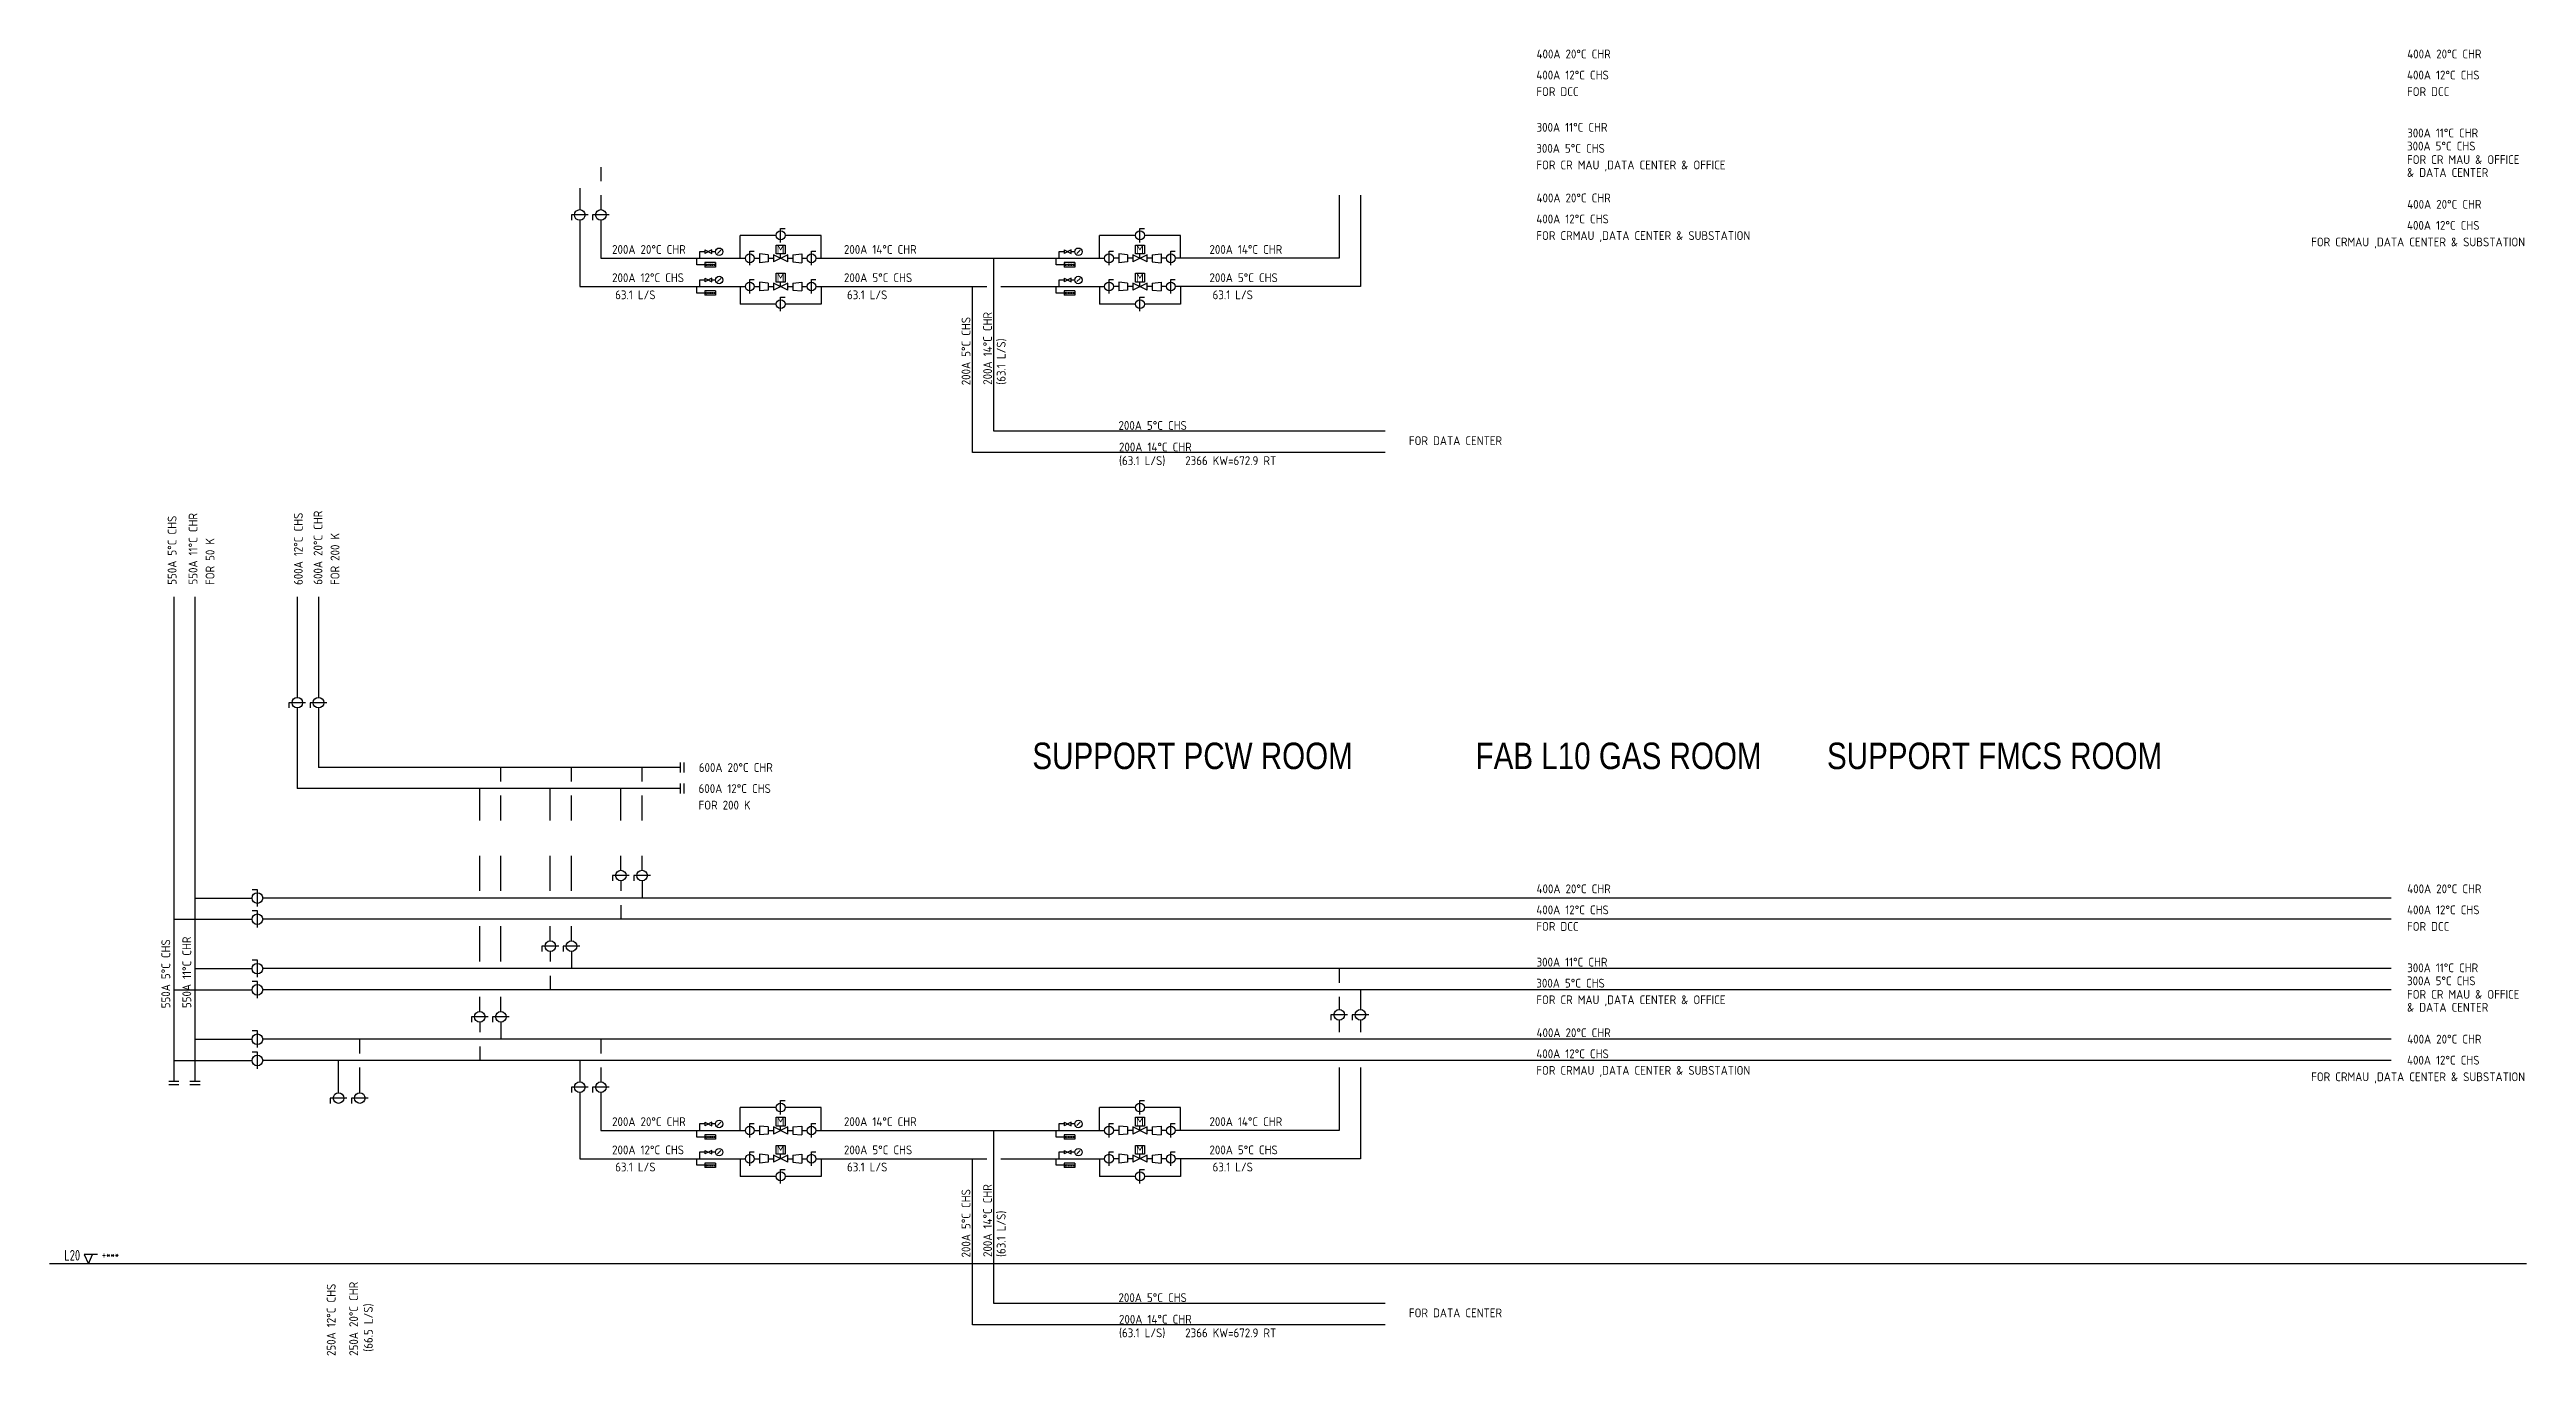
# Model space of a CAD drawing. Extents: x 41366 to 42076, y 84328 to 85507.
# Drawn here: x 41366 to 42067, y 84328 to 84698 of the extents above; entities that cross this region are included whole.
import ezdxf
from ezdxf.enums import TextEntityAlignment as Align

# ---------------------------------------------------------------- set-up
doc = ezdxf.new("R2010")
doc.units = 0
doc.header["$LTSCALE"] = 10
for name, color, linetype in [('A-DETL-01', 1, 'Continuous'), ('G-ANNO-TEXT', 3, 'Continuous'), ('M-CWTR-9PIPE-R', 110, 'Continuous'), ('M-CWTR-9PIPE-S', 200, 'Continuous'), ('M-CWTR-TEXT', 3, 'Continuous'), ('M-CWTR-VAVE', 2, 'Continuous'), ('M-PIPE-CHWR20', 110, 'Continuous'), ('M-PIPE-FITTING', 2, 'Continuous')]:
    doc.layers.add(name, color=color, linetype=linetype)
doc.styles.add('AA-TXT', font='isocp.shx', dxfattribs={"width": 0.8, "bigfont": 'chineset.shx'})

msp = doc.modelspace()

# ---------------------------------------------------------------- texts
at = {"color": 4, "char_height": 7.5, "attachment_point": 5, "style": 'AA-TXT'}
for s, insert in [('\\A1;{\\fArial|b0|i0|c0|p34;SUPPORT PCW ROOM}', (41689.49, 84497.57)), ('\\A1;{\\fArial|b0|i0|c0|p34;FAB L10 GAS ROOM}', (41810.21, 84497.57)), ('\\A1;{\\fArial|b0|i0|c0|p34;SUPPORT FMCS ROOM}', (41916.77, 84497.57))]:
    msp.add_mtext(s, dxfattribs=dict(at, insert=insert))
at = {"layer": 'M-CWTR-TEXT', "style": 'AA-TXT'}
for s, p in [('400A 20%%DC CHR ', (41786.97, 84695.14)), ('400A 20%%DC CHR ', (42033.71, 84695.14)), ('400A 12%%DC CHS', (41786.91, 84689.18)), ('400A 12%%DC CHS', (42033.66, 84689.18)), ('FOR DCC', (41786.91, 84684.49)), ('FOR DCC', (42033.66, 84684.49)), ('300A 11%%DC CHR ', (41786.97, 84674.38)), ('300A 11%%DC CHR ', (42033.71, 84672.77)), ('300A 5%%DC CHS', (41786.91, 84668.42)), ('300A 5%%DC CHS', (42033.66, 84669.07)), ('FOR CR MAU & OFFICE', (42033.66, 84665.24)), ('FOR CR MAU ,DATA CENTER & OFFICE', (41786.91, 84663.72)), ('& DATA CENTER', (42033.66, 84661.58)), ('400A 20%%DC CHR ', (41786.97, 84654.38)), ('400A 20%%DC CHR ', (42033.71, 84652.57)), ('400A 12%%DC CHS', (41786.91, 84648.42)), ('FOR CRMAU ,DATA CENTER & SUBSTATION', (41786.91, 84643.72)), ('400A 12%%DC CHS', (42033.66, 84646.61)), ('200A 20%%DC CHR', (41524.99, 84639.79)), ('200A 14%%DC CHR', (41590.69, 84639.79)), ('200A 14%%DC CHR', (41694.28, 84639.79)), ('FOR CRMAU ,DATA CENTER & SUBSTATION', (42006.48, 84641.91)), ('200A 12%%DC CHS', (41524.99, 84631.79)), ('200A 5%%DC CHS', (41590.69, 84631.79)), ('200A 5%%DC CHS', (41694.28, 84631.79)), ('63.1 L/S', (41525.87, 84626.94)), ('63.1 L/S', (41591.57, 84626.94)), ('63.1 L/S', (41695.16, 84626.94)), ('200A 5%%DC CHS', (41668.5, 84589.95)), ('200A 14%%DC CHR', (41668.64, 84583.83)), ('FOR DATA CENTER', (41750.8, 84585.63)), ('600A 20%%DC CHR ', (41549.56, 84493.07)), ('600A 12%%DC CHS', (41549.5, 84487.11)), ('FOR 200 K', (41549.5, 84482.42)), ('400A 20%%DC CHR ', (41786.97, 84458.72)), ('400A 20%%DC CHR ', (42033.71, 84458.72)), ('400A 12%%DC CHS', (41786.91, 84452.76)), ('FOR DCC', (41786.91, 84448.07)), ('400A 12%%DC CHS', (42033.66, 84452.76)), ('FOR DCC', (42033.66, 84448.07)), ('300A 11%%DC CHR ', (41786.97, 84437.96)), ('300A 11%%DC CHR ', (42033.71, 84436.35)), ('300A 5%%DC CHS', (41786.91, 84432)), ('FOR CR MAU ,DATA CENTER & OFFICE', (41786.91, 84427.3)), ('300A 5%%DC CHS', (42033.66, 84432.66)), ('FOR CR MAU & OFFICE', (42033.66, 84428.83)), ('& DATA CENTER', (42033.66, 84425.16)), ('400A 12%%DC CHS', (41786.91, 84412)), ('400A 20%%DC CHR ', (41786.97, 84417.96)), ('400A 20%%DC CHR ', (42033.71, 84416.15)), ('FOR CRMAU ,DATA CENTER & SUBSTATION', (41786.91, 84407.3)), ('FOR CRMAU ,DATA CENTER & SUBSTATION', (42006.48, 84405.49)), ('400A 12%%DC CHS', (42033.66, 84410.19)), ('200A 20%%DC CHR', (41524.99, 84392.78)), ('200A 14%%DC CHR', (41590.69, 84392.78)), ('200A 14%%DC CHR', (41694.28, 84392.78)), ('200A 12%%DC CHS', (41524.99, 84384.78)), ('200A 5%%DC CHS', (41590.69, 84384.78)), ('200A 5%%DC CHS', (41694.28, 84384.78)), ('63.1 L/S', (41525.87, 84379.93)), ('63.1 L/S', (41591.57, 84379.93)), ('63.1 L/S', (41695.16, 84379.93)), ('200A 5%%DC CHS', (41668.5, 84342.94)), ('200A 14%%DC CHR', (41668.64, 84336.82)), ('FOR DATA CENTER', (41750.8, 84338.62))]:
    msp.add_text(s, height=2.5, dxfattribs=at).set_placement(p)
for s, p in [('200A 5%%DC CHS', (41626.53, 84602.58)), ('200A 14%%DC CHR', (41632.65, 84602.72)), ('550A 5%%DC CHS', (41401.55, 84546.09)), ('550A 11%%DC CHR ', (41407.49, 84546.15)), ('600A 12%%DC CHS', (41437.32, 84546.03)), ('600A 20%%DC CHR ', (41442.91, 84546.09)), ('FOR 50 K', (41412.31, 84546.03)), ('FOR 200 K', (41447.72, 84546.03)), ('550A 5%%DC CHS', (41399.76, 84426.14)), ('550A 11%%DC CHR ', (41405.71, 84426.2)), ('200A 5%%DC CHS', (41626.53, 84355.57)), ('200A 14%%DC CHR', (41632.65, 84355.71)), ('250A 12%%DC CHS', (41446.64, 84327.67)), ('250A 20%%DC CHR ', (41453.01, 84327.72))]:
    msp.add_text(s, height=2.5, rotation=90, dxfattribs=at).set_placement(p)
for s, p in [('(63.1 L/S)', (41635.25, 84602.73)), ('(63.1 L/S)', (41635.25, 84355.72)), ('(66.5 L/S)', (41455.9, 84328.87))]:
    msp.add_text(s, height=2.5, rotation=90, dxfattribs=at).set_placement(p, align=Align.MIDDLE_LEFT)
for s, p in [('(63.1 L/S)', (41668.65, 84581.23)), ('2366 KW=672.9 RT', (41687.41, 84581.23)), ('(63.1 L/S)', (41668.65, 84334.22)), ('2366 KW=672.9 RT', (41687.41, 84334.22))]:
    msp.add_text(s, height=2.5, dxfattribs=at).set_placement(p, align=Align.MIDDLE_LEFT)
at = {"layer": 'M-PIPE-FITTING', "ltscale": 0.1, "style": 'AA-TXT'}
for p in [(41572.75, 84641.05), (41674.58, 84641.05), (41572.75, 84633.05), (41674.58, 84633.05), (41572.75, 84394.04), (41674.58, 84394.04), (41572.75, 84386.04), (41674.58, 84386.04)]:
    msp.add_text('M', height=2.5, dxfattribs=at).set_placement(p, align=Align.MIDDLE)

# ---------------------------------------------------------------- blocks, each defined once
blk = doc.blocks.new('RISER-TXT')
at = {"layer": 'G-ANNO-TEXT'}
for p, q in [((-1.15, 2.64), (0, 0)), ((2.6, 2.64), (-1.15, 2.64)), ((0, 0), (1.15, 2.64))]:
    blk.add_line(p, q, dxfattribs=at)
at = {"layer": 'G-ANNO-TEXT', "style": 'AA-TXT', "width": 0.8}
blk.add_attdef('LEVEL', text='', height=3, dxfattribs=at).set_placement((-2.33, 0.96), align=Align.RIGHT)
blk.add_attdef('HIGEHT', (3.82, 1.42), '', height=2.5, dxfattribs=at)

# ---------------------------------------------------------------- linework, layer by layer
at = {"layer": 'A-DETL-01', "linetype": 'Continuous'}
msp.add_line((42067.5, 84353.73), (41365.57, 84353.73), dxfattribs=at)
at = {"layer": 'M-CWTR-9PIPE-R'}
for p, q in [((41521.82, 84664.37), (41521.82, 84660.37)), ((41521.82, 84656.37), (41521.82, 84652.32)), ((41731.06, 84656.37), (41731.06, 84638.54)), ((41521.82, 84649.32), (41521.82, 84638.54)), ((41521.82, 84638.54), (41562.75, 84638.54)), ((41744.03, 84589.54), (41633.15, 84589.54)), ((41406.78, 84542.68), (41406.78, 84405.53)), ((41441.78, 84542.68), (41441.78, 84514.19)), ((41441.78, 84511.19), (41441.78, 84494.36)), ((41544.42, 84494.36), (41441.78, 84494.36)), ((41493.48, 84490.36), (41493.48, 84494.36)), ((41513.48, 84490.36), (41513.48, 84494.36)), ((41533.48, 84490.36), (41533.48, 84494.36)), ((41544.42, 84492.93), (41544.42, 84495.79)), ((41545.42, 84492.93), (41545.42, 84495.79)), ((41493.48, 84479.36), (41493.48, 84486.36)), ((41513.48, 84479.36), (41513.48, 84486.36)), ((41533.48, 84479.36), (41533.48, 84486.36)), ((41493.48, 84459.36), (41493.48, 84469.36)), ((41513.48, 84459.36), (41513.48, 84469.36)), ((41533.48, 84465.23), (41533.48, 84469.36)), ((41406.78, 84457.36), (41422.97, 84457.36)), ((42029.12, 84457.36), (41425.97, 84457.36)), ((41533.48, 84462.23), (41533.48, 84457.36)), ((41493.48, 84439.36), (41493.48, 84449.36)), ((41513.48, 84445.23), (41513.48, 84449.36)), ((41406.78, 84437.36), (41422.97, 84437.36)), ((42029.12, 84437.36), (41425.97, 84437.36)), ((41513.48, 84442.23), (41513.48, 84437.36)), ((41731.06, 84437.36), (41731.06, 84433.36)), ((41493.48, 84425.23), (41493.48, 84429.36)), ((41731.06, 84429.36), (41731.06, 84425.79)), ((41493.48, 84422.23), (41493.48, 84417.36)), ((41731.06, 84422.79), (41731.06, 84419.36)), ((41406.78, 84417.36), (41422.97, 84417.36)), ((42029.12, 84417.36), (41425.97, 84417.36)), ((41453.48, 84413.36), (41453.48, 84417.36)), ((41521.82, 84417.36), (41521.82, 84413.36)), ((41453.48, 84402.21), (41453.48, 84409.36)), ((41521.82, 84409.36), (41521.82, 84405.31)), ((41731.06, 84409.36), (41731.06, 84391.53)), ((41405.35, 84405.53), (41408.21, 84405.53)), ((41405.35, 84404.53), (41408.21, 84404.53)), ((41521.82, 84402.31), (41521.82, 84391.53)), ((41521.82, 84391.53), (41562.75, 84391.53)), ((41744.03, 84342.53), (41633.15, 84342.53))]:
    msp.add_line(p, q, dxfattribs=at)
at = {"layer": 'M-CWTR-9PIPE-S'}
for p, q in [((41515.82, 84658.37), (41515.82, 84652.32)), ((41737.06, 84656.37), (41737.06, 84630.54)), ((41515.82, 84649.32), (41515.82, 84630.54)), ((41515.82, 84630.54), (41562.75, 84630.54)), ((41561.25, 84630.54), (41561.25, 84625.55)), ((41571.5, 84625.55), (41561.25, 84625.55)), ((41565.25, 84630.54), (41566.75, 84630.54)), ((41569.25, 84630.54), (41570.75, 84630.54)), ((41584.26, 84625.55), (41574, 84625.55)), ((41574.75, 84630.54), (41576.25, 84630.54)), ((41578.76, 84630.54), (41580.26, 84630.54)), ((41582.76, 84630.54), (41631.15, 84630.54)), ((41584.26, 84630.54), (41584.26, 84625.55)), ((41627.15, 84583.54), (41627.15, 84630.54)), ((41635.15, 84630.54), (41664.57, 84630.54)), ((41663.07, 84630.54), (41663.07, 84625.55)), ((41673.33, 84625.55), (41663.07, 84625.55)), ((41668.57, 84630.54), (41667.07, 84630.54)), ((41672.58, 84630.54), (41671.08, 84630.54)), ((41686.08, 84625.55), (41675.83, 84625.55)), ((41678.08, 84630.54), (41676.58, 84630.54)), ((41682.08, 84630.54), (41680.58, 84630.54)), ((41737.06, 84630.54), (41684.58, 84630.54)), ((41686.08, 84630.54), (41686.08, 84625.55)), ((41744.03, 84583.54), (41627.15, 84583.54)), ((41400.78, 84542.68), (41400.78, 84405.53)), ((41435.78, 84542.68), (41435.78, 84514.19)), ((41435.78, 84511.19), (41435.78, 84488.36)), ((41544.42, 84488.36), (41435.78, 84488.36)), ((41487.48, 84479.36), (41487.48, 84488.36)), ((41507.48, 84479.36), (41507.48, 84488.36)), ((41527.48, 84479.36), (41527.48, 84488.36)), ((41544.42, 84486.93), (41544.42, 84489.79)), ((41545.42, 84486.93), (41545.42, 84489.79)), ((41487.48, 84459.36), (41487.48, 84469.36)), ((41507.48, 84459.36), (41507.48, 84469.36)), ((41527.48, 84465.23), (41527.48, 84469.36)), ((41527.48, 84462.23), (41527.48, 84459.36)), ((41400.78, 84451.36), (41422.97, 84451.36)), ((42029.12, 84451.36), (41425.97, 84451.36)), ((41527.48, 84455.36), (41527.48, 84451.36)), ((41487.48, 84439.36), (41487.48, 84449.36)), ((41507.48, 84445.23), (41507.48, 84449.36)), ((41507.48, 84442.23), (41507.48, 84439.36)), ((41400.78, 84431.36), (41422.97, 84431.36)), ((42029.12, 84431.36), (41425.97, 84431.36)), ((41487.48, 84425.23), (41487.48, 84429.36)), ((41507.48, 84435.36), (41507.48, 84431.36)), ((41737.06, 84431.36), (41737.06, 84425.79)), ((41487.48, 84422.23), (41487.48, 84419.36)), ((41737.06, 84422.79), (41737.06, 84419.36)), ((41487.48, 84415.36), (41487.48, 84411.36)), ((41400.78, 84411.36), (41422.97, 84411.36)), ((42029.12, 84411.36), (41425.97, 84411.36)), ((41447.48, 84402.21), (41447.48, 84411.36)), ((41515.82, 84411.36), (41515.82, 84405.31)), ((41737.06, 84409.36), (41737.06, 84383.53)), ((41399.35, 84405.53), (41402.21, 84405.53)), ((41399.35, 84404.53), (41402.21, 84404.53)), ((41515.82, 84402.31), (41515.82, 84383.53)), ((41515.82, 84383.53), (41562.75, 84383.53)), ((41561.25, 84383.53), (41561.25, 84378.54)), ((41565.25, 84383.53), (41566.75, 84383.53)), ((41569.25, 84383.53), (41570.75, 84383.53)), ((41574.75, 84383.53), (41576.25, 84383.53)), ((41578.76, 84383.53), (41580.26, 84383.53)), ((41582.76, 84383.53), (41631.15, 84383.53)), ((41584.26, 84383.53), (41584.26, 84378.54)), ((41627.15, 84336.53), (41627.15, 84383.53)), ((41635.15, 84383.53), (41664.57, 84383.53)), ((41663.07, 84383.53), (41663.07, 84378.54)), ((41668.57, 84383.53), (41667.07, 84383.53)), ((41672.58, 84383.53), (41671.08, 84383.53)), ((41678.08, 84383.53), (41676.58, 84383.53)), ((41682.08, 84383.53), (41680.58, 84383.53)), ((41737.06, 84383.53), (41684.58, 84383.53)), ((41686.08, 84383.53), (41686.08, 84378.54)), ((41571.5, 84378.54), (41561.25, 84378.54)), ((41584.26, 84378.54), (41574, 84378.54)), ((41673.33, 84378.54), (41663.07, 84378.54)), ((41686.08, 84378.54), (41675.83, 84378.54)), ((41744.03, 84336.53), (41627.15, 84336.53))]:
    msp.add_line(p, q, dxfattribs=at)
at = {"layer": 'M-CWTR-VAVE'}
for p, q in [((41518.19, 84650.82), (41513.45, 84650.82)), ((41513.45, 84650.82), (41513.45, 84649.32)), ((41524.19, 84650.82), (41519.45, 84650.82)), ((41519.45, 84650.82), (41519.45, 84649.32)), ((41438.15, 84512.69), (41433.41, 84512.69)), ((41433.41, 84512.69), (41433.41, 84511.19)), ((41444.15, 84512.69), (41439.41, 84512.69)), ((41439.41, 84512.69), (41439.41, 84511.19)), ((41529.85, 84463.73), (41525.11, 84463.73)), ((41525.11, 84463.73), (41525.11, 84462.23)), ((41535.85, 84463.73), (41531.11, 84463.73)), ((41531.11, 84463.73), (41531.11, 84462.23)), ((41424.47, 84459.73), (41422.97, 84459.73)), ((41424.47, 84454.99), (41424.47, 84459.73)), ((41424.47, 84453.73), (41422.97, 84453.73)), ((41424.47, 84448.99), (41424.47, 84453.73)), ((41509.85, 84443.73), (41505.11, 84443.73)), ((41505.11, 84443.73), (41505.11, 84442.23)), ((41515.85, 84443.73), (41511.11, 84443.73)), ((41511.11, 84443.73), (41511.11, 84442.23)), ((41424.47, 84439.73), (41422.97, 84439.73)), ((41424.47, 84434.99), (41424.47, 84439.73)), ((41424.47, 84433.73), (41422.97, 84433.73)), ((41424.47, 84428.99), (41424.47, 84433.73)), ((41489.85, 84423.73), (41485.11, 84423.73)), ((41485.11, 84423.73), (41485.11, 84422.23)), ((41495.85, 84423.73), (41491.11, 84423.73)), ((41491.11, 84423.73), (41491.11, 84422.23)), ((41733.43, 84424.29), (41728.69, 84424.29)), ((41728.69, 84424.29), (41728.69, 84422.79)), ((41739.43, 84424.29), (41734.69, 84424.29)), ((41734.69, 84424.29), (41734.69, 84422.79)), ((41424.47, 84419.73), (41422.97, 84419.73)), ((41424.47, 84414.99), (41424.47, 84419.73)), ((41424.47, 84413.73), (41422.97, 84413.73)), ((41424.47, 84408.99), (41424.47, 84413.73)), ((41449.85, 84400.71), (41445.11, 84400.71)), ((41445.11, 84400.71), (41445.11, 84399.2)), ((41455.85, 84400.71), (41451.11, 84400.71)), ((41451.11, 84400.71), (41451.11, 84399.2)), ((41518.19, 84403.81), (41513.45, 84403.81)), ((41513.45, 84403.81), (41513.45, 84402.31)), ((41524.19, 84403.81), (41519.45, 84403.81)), ((41519.45, 84403.81), (41519.45, 84402.31))]:
    msp.add_line(p, q, dxfattribs=at)
for centre in [(41515.82, 84650.82), (41521.82, 84650.82), (41435.78, 84512.69), (41441.78, 84512.69), (41527.48, 84463.73), (41533.48, 84463.73), (41424.47, 84457.36), (41424.47, 84451.36), (41507.48, 84443.73), (41513.48, 84443.73), (41424.47, 84437.36), (41424.47, 84431.36), (41487.48, 84423.73), (41493.48, 84423.73), (41731.06, 84424.29), (41737.06, 84424.29), (41424.47, 84417.36), (41424.47, 84411.36), (41447.48, 84400.71), (41453.48, 84400.71), (41515.82, 84403.81), (41521.82, 84403.81)]:
    msp.add_circle(centre, 1.5, dxfattribs=at)
at = {"layer": 'M-PIPE-CHWR20', "ltscale": 0.1}
for p, q in [((41561.25, 84638.54), (41561.25, 84645.03)), ((41571.5, 84645.03), (41561.25, 84645.03)), ((41584.26, 84645.03), (41574, 84645.03)), ((41584.26, 84638.54), (41584.26, 84645.03)), ((41663.07, 84638.54), (41663.07, 84645.03)), ((41673.33, 84645.03), (41663.07, 84645.03)), ((41686.08, 84645.03), (41675.83, 84645.03)), ((41686.08, 84638.54), (41686.08, 84645.03)), ((41565.25, 84638.54), (41566.75, 84638.54)), ((41569.25, 84638.54), (41570.75, 84638.54)), ((41574.75, 84638.54), (41576.25, 84638.54)), ((41578.76, 84638.54), (41580.26, 84638.54)), ((41582.76, 84638.54), (41664.57, 84638.54)), ((41633.15, 84589.54), (41633.15, 84638.54)), ((41668.57, 84638.54), (41667.07, 84638.54)), ((41672.58, 84638.54), (41671.08, 84638.54)), ((41678.08, 84638.54), (41676.58, 84638.54)), ((41682.08, 84638.54), (41680.58, 84638.54)), ((41731.06, 84638.54), (41684.58, 84638.54)), ((41561.25, 84391.53), (41561.25, 84398.02)), ((41571.5, 84398.02), (41561.25, 84398.02)), ((41584.26, 84398.02), (41574, 84398.02)), ((41584.26, 84391.53), (41584.26, 84398.02)), ((41663.07, 84391.53), (41663.07, 84398.02)), ((41673.33, 84398.02), (41663.07, 84398.02)), ((41686.08, 84398.02), (41675.83, 84398.02)), ((41686.08, 84391.53), (41686.08, 84398.02)), ((41565.25, 84391.53), (41566.75, 84391.53)), ((41569.25, 84391.53), (41570.75, 84391.53)), ((41574.75, 84391.53), (41576.25, 84391.53)), ((41578.76, 84391.53), (41580.26, 84391.53)), ((41582.76, 84391.53), (41664.57, 84391.53)), ((41633.15, 84342.53), (41633.15, 84391.53)), ((41668.57, 84391.53), (41667.07, 84391.53)), ((41672.58, 84391.53), (41671.08, 84391.53)), ((41678.08, 84391.53), (41676.58, 84391.53)), ((41682.08, 84391.53), (41680.58, 84391.53)), ((41731.06, 84391.53), (41684.58, 84391.53))]:
    msp.add_line(p, q, dxfattribs=at)
at = {"layer": 'M-PIPE-FITTING', "ltscale": 0.1}
for p, q in [((41572.75, 84647), (41574.01, 84647)), ((41572.75, 84643.05), (41572.75, 84647)), ((41674.58, 84647), (41675.83, 84647)), ((41674.58, 84643.05), (41674.58, 84647)), ((41551.27, 84640.39), (41549.76, 84640.39)), ((41549.76, 84640.39), (41549.76, 84638.54)), ((41551.27, 84640.89), (41551.27, 84639.89)), ((41551.27, 84640.89), (41553.27, 84639.89)), ((41553.27, 84640.89), (41551.27, 84639.89)), ((41553.27, 84639.89), (41553.27, 84640.89)), ((41554.27, 84640.39), (41553.27, 84640.39)), ((41554.87, 84639.93), (41555.79, 84640.85)), ((41564, 84640.51), (41565.25, 84640.51)), ((41564, 84636.56), (41564, 84640.51)), ((41569.25, 84639.54), (41566.75, 84639.79)), ((41566.75, 84639.79), (41566.75, 84637.28)), ((41569.25, 84639.54), (41569.25, 84637.54)), ((41570.75, 84639.54), (41570.75, 84637.54)), ((41574.75, 84637.54), (41570.75, 84639.54)), ((41574.75, 84639.54), (41570.75, 84637.54)), ((41572.75, 84638.54), (41572.75, 84639.8)), ((41574.75, 84637.54), (41574.75, 84639.54)), ((41576.25, 84639.54), (41578.76, 84639.79)), ((41576.25, 84639.54), (41576.25, 84637.54)), ((41578.76, 84639.79), (41578.76, 84637.28)), ((41581.51, 84640.51), (41582.76, 84640.51)), ((41581.51, 84636.56), (41581.51, 84640.51)), ((41653.09, 84640.39), (41651.59, 84640.39)), ((41651.59, 84640.39), (41651.59, 84638.54)), ((41653.09, 84640.89), (41653.09, 84639.89)), ((41653.09, 84640.89), (41655.09, 84639.89)), ((41655.09, 84640.89), (41653.09, 84639.89)), ((41655.09, 84639.89), (41655.09, 84640.89)), ((41656.09, 84640.39), (41655.09, 84640.39)), ((41656.7, 84639.93), (41657.62, 84640.85)), ((41665.82, 84640.51), (41667.07, 84640.51)), ((41665.82, 84636.56), (41665.82, 84640.51)), ((41671.08, 84639.54), (41668.57, 84639.79)), ((41668.57, 84639.79), (41668.57, 84637.28)), ((41671.08, 84639.54), (41671.08, 84637.54)), ((41672.58, 84639.54), (41672.58, 84637.54)), ((41676.58, 84637.54), (41672.58, 84639.54)), ((41676.58, 84639.54), (41672.58, 84637.54)), ((41674.58, 84638.54), (41674.58, 84639.8)), ((41676.58, 84637.54), (41676.58, 84639.54)), ((41678.08, 84639.54), (41680.58, 84639.79)), ((41678.08, 84639.54), (41678.08, 84637.54)), ((41680.58, 84639.79), (41680.58, 84637.28)), ((41683.33, 84640.51), (41684.58, 84640.51)), ((41683.33, 84636.56), (41683.33, 84640.51)), ((41549.04, 84636.69), (41549.04, 84638.54)), ((41551.27, 84636.69), (41549.04, 84636.69)), ((41551.27, 84632.39), (41549.76, 84632.39)), ((41549.76, 84632.39), (41549.76, 84630.54)), ((41551.27, 84637.32), (41551.27, 84636.06)), ((41554.28, 84637.32), (41551.27, 84637.32)), ((41554.28, 84636.06), (41551.27, 84636.06)), ((41551.27, 84632.89), (41551.27, 84631.89)), ((41551.27, 84632.89), (41553.27, 84631.89)), ((41553.27, 84632.89), (41551.27, 84631.89)), ((41554.02, 84636.69), (41551.95, 84636.69)), ((41552.37, 84636.94), (41552.37, 84636.44)), ((41552.87, 84636.94), (41552.87, 84636.44)), ((41553.27, 84631.89), (41553.27, 84632.89)), ((41554.27, 84632.39), (41553.27, 84632.39)), ((41553.38, 84636.94), (41553.38, 84636.44)), ((41553.88, 84636.94), (41553.88, 84636.44)), ((41554.28, 84637.32), (41554.28, 84636.06)), ((41554.87, 84631.93), (41555.79, 84632.85)), ((41564, 84632.51), (41565.25, 84632.51)), ((41564, 84628.56), (41564, 84632.51)), ((41569.25, 84637.54), (41566.75, 84637.28)), ((41576.25, 84637.54), (41578.76, 84637.28)), ((41581.51, 84632.51), (41582.76, 84632.51)), ((41581.51, 84628.56), (41581.51, 84632.51)), ((41650.86, 84636.69), (41650.86, 84638.54)), ((41653.09, 84636.69), (41650.86, 84636.69)), ((41653.09, 84632.39), (41651.59, 84632.39)), ((41651.59, 84632.39), (41651.59, 84630.54)), ((41653.09, 84637.32), (41653.09, 84636.06)), ((41656.11, 84637.32), (41653.09, 84637.32)), ((41656.11, 84636.06), (41653.09, 84636.06)), ((41653.09, 84632.89), (41653.09, 84631.89)), ((41653.09, 84632.89), (41655.09, 84631.89)), ((41655.09, 84632.89), (41653.09, 84631.89)), ((41655.85, 84636.69), (41653.77, 84636.69)), ((41654.19, 84636.94), (41654.19, 84636.44)), ((41654.7, 84636.94), (41654.7, 84636.44)), ((41655.09, 84631.89), (41655.09, 84632.89)), ((41656.09, 84632.39), (41655.09, 84632.39)), ((41655.2, 84636.94), (41655.2, 84636.44)), ((41655.7, 84636.94), (41655.7, 84636.44)), ((41656.11, 84637.32), (41656.11, 84636.06)), ((41656.7, 84631.93), (41657.62, 84632.85)), ((41665.82, 84632.51), (41667.07, 84632.51)), ((41665.82, 84628.56), (41665.82, 84632.51)), ((41671.08, 84637.54), (41668.57, 84637.28)), ((41678.08, 84637.54), (41680.58, 84637.28)), ((41683.33, 84632.51), (41684.58, 84632.51)), ((41683.33, 84628.56), (41683.33, 84632.51)), ((41549.04, 84628.69), (41549.04, 84630.54)), ((41551.27, 84628.69), (41549.04, 84628.69)), ((41551.27, 84629.32), (41551.27, 84628.06)), ((41554.28, 84629.32), (41551.27, 84629.32)), ((41554.28, 84628.06), (41551.27, 84628.06)), ((41554.02, 84628.69), (41551.95, 84628.69)), ((41552.37, 84628.94), (41552.37, 84628.44)), ((41552.87, 84628.94), (41552.87, 84628.44)), ((41553.38, 84628.94), (41553.38, 84628.44)), ((41553.88, 84628.94), (41553.88, 84628.44)), ((41554.28, 84629.32), (41554.28, 84628.06)), ((41569.25, 84631.54), (41566.75, 84631.79)), ((41566.75, 84631.79), (41566.75, 84629.28)), ((41569.25, 84629.54), (41566.75, 84629.28)), ((41569.25, 84631.54), (41569.25, 84629.54)), ((41570.75, 84631.54), (41570.75, 84629.54)), ((41574.75, 84629.54), (41570.75, 84631.54)), ((41574.75, 84631.54), (41570.75, 84629.54)), ((41572.75, 84630.54), (41572.75, 84631.8)), ((41572.75, 84627.52), (41574.01, 84627.52)), ((41572.75, 84623.57), (41572.75, 84627.52)), ((41574.75, 84629.54), (41574.75, 84631.54)), ((41576.25, 84631.54), (41578.76, 84631.79)), ((41576.25, 84631.54), (41576.25, 84629.54)), ((41576.25, 84629.54), (41578.76, 84629.28)), ((41578.76, 84631.79), (41578.76, 84629.28)), ((41650.86, 84628.69), (41650.86, 84630.54)), ((41653.09, 84628.69), (41650.86, 84628.69)), ((41653.09, 84629.32), (41653.09, 84628.06)), ((41656.11, 84629.32), (41653.09, 84629.32)), ((41656.11, 84628.06), (41653.09, 84628.06)), ((41655.85, 84628.69), (41653.77, 84628.69)), ((41654.19, 84628.94), (41654.19, 84628.44)), ((41654.7, 84628.94), (41654.7, 84628.44)), ((41655.2, 84628.94), (41655.2, 84628.44)), ((41655.7, 84628.94), (41655.7, 84628.44)), ((41656.11, 84629.32), (41656.11, 84628.06)), ((41671.08, 84631.54), (41668.57, 84631.79)), ((41668.57, 84631.79), (41668.57, 84629.28)), ((41671.08, 84629.54), (41668.57, 84629.28)), ((41671.08, 84631.54), (41671.08, 84629.54)), ((41672.58, 84631.54), (41672.58, 84629.54)), ((41676.58, 84629.54), (41672.58, 84631.54)), ((41676.58, 84631.54), (41672.58, 84629.54)), ((41674.58, 84630.54), (41674.58, 84631.8)), ((41674.58, 84627.52), (41675.83, 84627.52)), ((41674.58, 84623.57), (41674.58, 84627.52)), ((41676.58, 84629.54), (41676.58, 84631.54)), ((41678.08, 84631.54), (41680.58, 84631.79)), ((41678.08, 84631.54), (41678.08, 84629.54)), ((41678.08, 84629.54), (41680.58, 84629.28)), ((41680.58, 84631.79), (41680.58, 84629.28)), ((41551.27, 84393.38), (41549.76, 84393.38)), ((41549.76, 84393.38), (41549.76, 84391.53)), ((41551.27, 84393.88), (41551.27, 84392.88)), ((41551.27, 84393.88), (41553.27, 84392.88)), ((41553.27, 84393.88), (41551.27, 84392.88)), ((41553.27, 84392.88), (41553.27, 84393.88)), ((41554.27, 84393.38), (41553.27, 84393.38)), ((41554.87, 84392.92), (41555.79, 84393.84)), ((41564, 84393.5), (41565.25, 84393.5)), ((41564, 84389.55), (41564, 84393.5)), ((41572.75, 84399.99), (41574.01, 84399.99)), ((41572.75, 84396.04), (41572.75, 84399.99)), ((41581.51, 84393.5), (41582.76, 84393.5)), ((41581.51, 84389.55), (41581.51, 84393.5)), ((41653.09, 84393.38), (41651.59, 84393.38)), ((41651.59, 84393.38), (41651.59, 84391.53)), ((41653.09, 84393.88), (41653.09, 84392.88)), ((41653.09, 84393.88), (41655.09, 84392.88)), ((41655.09, 84393.88), (41653.09, 84392.88)), ((41655.09, 84392.88), (41655.09, 84393.88)), ((41656.09, 84393.38), (41655.09, 84393.38)), ((41656.7, 84392.92), (41657.62, 84393.84)), ((41665.82, 84393.5), (41667.07, 84393.5)), ((41665.82, 84389.55), (41665.82, 84393.5)), ((41674.58, 84399.99), (41675.83, 84399.99)), ((41674.58, 84396.04), (41674.58, 84399.99)), ((41683.33, 84393.5), (41684.58, 84393.5)), ((41683.33, 84389.55), (41683.33, 84393.5)), ((41549.04, 84389.68), (41549.04, 84391.53)), ((41551.27, 84389.68), (41549.04, 84389.68)), ((41551.27, 84390.31), (41551.27, 84389.05)), ((41554.28, 84390.31), (41551.27, 84390.31)), ((41554.28, 84389.05), (41551.27, 84389.05)), ((41554.02, 84389.68), (41551.95, 84389.68)), ((41552.37, 84389.93), (41552.37, 84389.43)), ((41552.87, 84389.93), (41552.87, 84389.43)), ((41553.38, 84389.93), (41553.38, 84389.43)), ((41553.88, 84389.93), (41553.88, 84389.43)), ((41554.28, 84390.31), (41554.28, 84389.05)), ((41569.25, 84392.53), (41566.75, 84392.78)), ((41566.75, 84392.78), (41566.75, 84390.27)), ((41569.25, 84390.53), (41566.75, 84390.27)), ((41569.25, 84392.53), (41569.25, 84390.53)), ((41570.75, 84392.53), (41570.75, 84390.53)), ((41574.75, 84390.53), (41570.75, 84392.53)), ((41574.75, 84392.53), (41570.75, 84390.53)), ((41572.75, 84391.53), (41572.75, 84392.79)), ((41574.75, 84390.53), (41574.75, 84392.53)), ((41576.25, 84392.53), (41578.76, 84392.78)), ((41576.25, 84392.53), (41576.25, 84390.53)), ((41576.25, 84390.53), (41578.76, 84390.27)), ((41578.76, 84392.78), (41578.76, 84390.27)), ((41650.86, 84389.68), (41650.86, 84391.53)), ((41653.09, 84389.68), (41650.86, 84389.68)), ((41653.09, 84390.31), (41653.09, 84389.05)), ((41656.11, 84390.31), (41653.09, 84390.31)), ((41656.11, 84389.05), (41653.09, 84389.05)), ((41655.85, 84389.68), (41653.77, 84389.68)), ((41654.19, 84389.93), (41654.19, 84389.43)), ((41654.7, 84389.93), (41654.7, 84389.43)), ((41655.2, 84389.93), (41655.2, 84389.43)), ((41655.7, 84389.93), (41655.7, 84389.43)), ((41656.11, 84390.31), (41656.11, 84389.05)), ((41671.08, 84392.53), (41668.57, 84392.78)), ((41668.57, 84392.78), (41668.57, 84390.27)), ((41671.08, 84390.53), (41668.57, 84390.27)), ((41671.08, 84392.53), (41671.08, 84390.53)), ((41672.58, 84392.53), (41672.58, 84390.53)), ((41676.58, 84390.53), (41672.58, 84392.53)), ((41676.58, 84392.53), (41672.58, 84390.53)), ((41674.58, 84391.53), (41674.58, 84392.79)), ((41676.58, 84390.53), (41676.58, 84392.53)), ((41678.08, 84392.53), (41680.58, 84392.78)), ((41678.08, 84392.53), (41678.08, 84390.53)), ((41678.08, 84390.53), (41680.58, 84390.27)), ((41680.58, 84392.78), (41680.58, 84390.27)), ((41549.04, 84381.68), (41549.04, 84383.53)), ((41551.27, 84381.68), (41549.04, 84381.68)), ((41551.27, 84385.38), (41549.76, 84385.38)), ((41549.76, 84385.38), (41549.76, 84383.53)), ((41551.27, 84385.88), (41551.27, 84384.88)), ((41551.27, 84385.88), (41553.27, 84384.88)), ((41553.27, 84385.88), (41551.27, 84384.88)), ((41551.27, 84382.31), (41551.27, 84381.05)), ((41554.28, 84382.31), (41551.27, 84382.31)), ((41554.28, 84381.05), (41551.27, 84381.05)), ((41554.02, 84381.68), (41551.95, 84381.68)), ((41552.37, 84381.93), (41552.37, 84381.43)), ((41552.87, 84381.93), (41552.87, 84381.43)), ((41553.27, 84384.88), (41553.27, 84385.88)), ((41554.27, 84385.38), (41553.27, 84385.38)), ((41553.38, 84381.93), (41553.38, 84381.43)), ((41553.88, 84381.93), (41553.88, 84381.43)), ((41554.28, 84382.31), (41554.28, 84381.05)), ((41554.87, 84384.92), (41555.79, 84385.84)), ((41564, 84385.5), (41565.25, 84385.5)), ((41564, 84381.55), (41564, 84385.5)), ((41569.25, 84384.53), (41566.75, 84384.78)), ((41566.75, 84384.78), (41566.75, 84382.27)), ((41569.25, 84382.53), (41566.75, 84382.27)), ((41569.25, 84384.53), (41569.25, 84382.53)), ((41570.75, 84384.53), (41570.75, 84382.53)), ((41574.75, 84382.53), (41570.75, 84384.53)), ((41574.75, 84384.53), (41570.75, 84382.53)), ((41572.75, 84383.53), (41572.75, 84384.79)), ((41572.75, 84380.51), (41574.01, 84380.51)), ((41572.75, 84376.56), (41572.75, 84380.51)), ((41574.75, 84382.53), (41574.75, 84384.53)), ((41576.25, 84384.53), (41578.76, 84384.78)), ((41576.25, 84384.53), (41576.25, 84382.53)), ((41576.25, 84382.53), (41578.76, 84382.27)), ((41578.76, 84384.78), (41578.76, 84382.27)), ((41581.51, 84385.5), (41582.76, 84385.5)), ((41581.51, 84381.55), (41581.51, 84385.5)), ((41650.86, 84381.68), (41650.86, 84383.53)), ((41653.09, 84381.68), (41650.86, 84381.68)), ((41653.09, 84385.38), (41651.59, 84385.38)), ((41651.59, 84385.38), (41651.59, 84383.53)), ((41653.09, 84385.88), (41653.09, 84384.88)), ((41653.09, 84385.88), (41655.09, 84384.88)), ((41655.09, 84385.88), (41653.09, 84384.88)), ((41653.09, 84382.31), (41653.09, 84381.05)), ((41656.11, 84382.31), (41653.09, 84382.31)), ((41656.11, 84381.05), (41653.09, 84381.05)), ((41655.85, 84381.68), (41653.77, 84381.68)), ((41654.19, 84381.93), (41654.19, 84381.43)), ((41654.7, 84381.93), (41654.7, 84381.43)), ((41655.09, 84384.88), (41655.09, 84385.88)), ((41656.09, 84385.38), (41655.09, 84385.38)), ((41655.2, 84381.93), (41655.2, 84381.43)), ((41655.7, 84381.93), (41655.7, 84381.43)), ((41656.11, 84382.31), (41656.11, 84381.05)), ((41656.7, 84384.92), (41657.62, 84385.84)), ((41665.82, 84385.5), (41667.07, 84385.5)), ((41665.82, 84381.55), (41665.82, 84385.5)), ((41671.08, 84384.53), (41668.57, 84384.78)), ((41668.57, 84384.78), (41668.57, 84382.27)), ((41671.08, 84382.53), (41668.57, 84382.27)), ((41671.08, 84384.53), (41671.08, 84382.53)), ((41672.58, 84384.53), (41672.58, 84382.53)), ((41676.58, 84382.53), (41672.58, 84384.53)), ((41676.58, 84384.53), (41672.58, 84382.53)), ((41674.58, 84383.53), (41674.58, 84384.79)), ((41674.58, 84380.51), (41675.83, 84380.51)), ((41674.58, 84376.56), (41674.58, 84380.51)), ((41676.58, 84382.53), (41676.58, 84384.53)), ((41678.08, 84384.53), (41680.58, 84384.78)), ((41678.08, 84384.53), (41678.08, 84382.53)), ((41678.08, 84382.53), (41680.58, 84382.27)), ((41680.58, 84384.78), (41680.58, 84382.27)), ((41683.33, 84385.5), (41684.58, 84385.5)), ((41683.33, 84381.55), (41683.33, 84385.5))]:
    msp.add_line(p, q, dxfattribs=at)
for points in [[(41571.5, 84639.8), (41571.5, 84642.3), (41574, 84642.3), (41574, 84639.8)], [(41673.33, 84639.8), (41673.33, 84642.3), (41675.83, 84642.3), (41675.83, 84639.8)], [(41571.5, 84631.8), (41571.5, 84634.3), (41574, 84634.3), (41574, 84631.8)], [(41673.33, 84631.8), (41673.33, 84634.3), (41675.83, 84634.3), (41675.83, 84631.8)], [(41571.5, 84392.79), (41571.5, 84395.29), (41574, 84395.29), (41574, 84392.79)], [(41673.33, 84392.79), (41673.33, 84395.29), (41675.83, 84395.29), (41675.83, 84392.79)], [(41571.5, 84384.79), (41571.5, 84387.29), (41574, 84387.29), (41574, 84384.79)], [(41673.33, 84384.79), (41673.33, 84387.29), (41675.83, 84387.29), (41675.83, 84384.79)]]:
    msp.add_lwpolyline(points, close=True, dxfattribs=at)
for centre, radius in [((41572.75, 84645.03), 1.25), ((41674.58, 84645.03), 1.25), ((41555.33, 84640.39), 1.06), ((41564, 84638.54), 1.25), ((41581.51, 84638.54), 1.25), ((41657.15, 84640.39), 1.06), ((41665.82, 84638.54), 1.25), ((41683.33, 84638.54), 1.25), ((41551.73, 84636.69), 0.223), ((41555.33, 84632.39), 1.06), ((41653.55, 84636.69), 0.223), ((41657.15, 84632.39), 1.06), ((41551.73, 84628.69), 0.223), ((41564, 84630.54), 1.25), ((41572.75, 84625.55), 1.25), ((41581.51, 84630.54), 1.25), ((41653.55, 84628.69), 0.223), ((41665.82, 84630.54), 1.25), ((41674.58, 84625.55), 1.25), ((41683.33, 84630.54), 1.25), ((41555.33, 84393.38), 1.06), ((41572.75, 84398.02), 1.25), ((41657.15, 84393.38), 1.06), ((41674.58, 84398.02), 1.25), ((41551.73, 84389.68), 0.223), ((41555.33, 84385.38), 1.06), ((41564, 84391.53), 1.25), ((41581.51, 84391.53), 1.25), ((41653.55, 84389.68), 0.223), ((41657.15, 84385.38), 1.06), ((41665.82, 84391.53), 1.25), ((41683.33, 84391.53), 1.25), ((41551.73, 84381.68), 0.223), ((41564, 84383.53), 1.25), ((41572.75, 84378.54), 1.25), ((41581.51, 84383.53), 1.25), ((41653.55, 84381.68), 0.223), ((41665.82, 84383.53), 1.25), ((41674.58, 84378.54), 1.25), ((41683.33, 84383.53), 1.25)]:
    msp.add_circle(centre, radius, dxfattribs=at)

# ---------------------------------------------------------------- block references
msp.add_blockref('RISER-TXT', (41376.57, 84353.73)).add_auto_attribs({'HIGEHT': '+***', 'LEVEL': 'L20'})

msp.set_redraw_order([(e.dxf.handle, doc.entitydb.next_handle()) for e in msp.query("TEXT MTEXT ATTDEF DIMENSION ARC_DIMENSION")])  # texts and dimensions are drawn at this point

doc.saveas('drawing.dxf')
